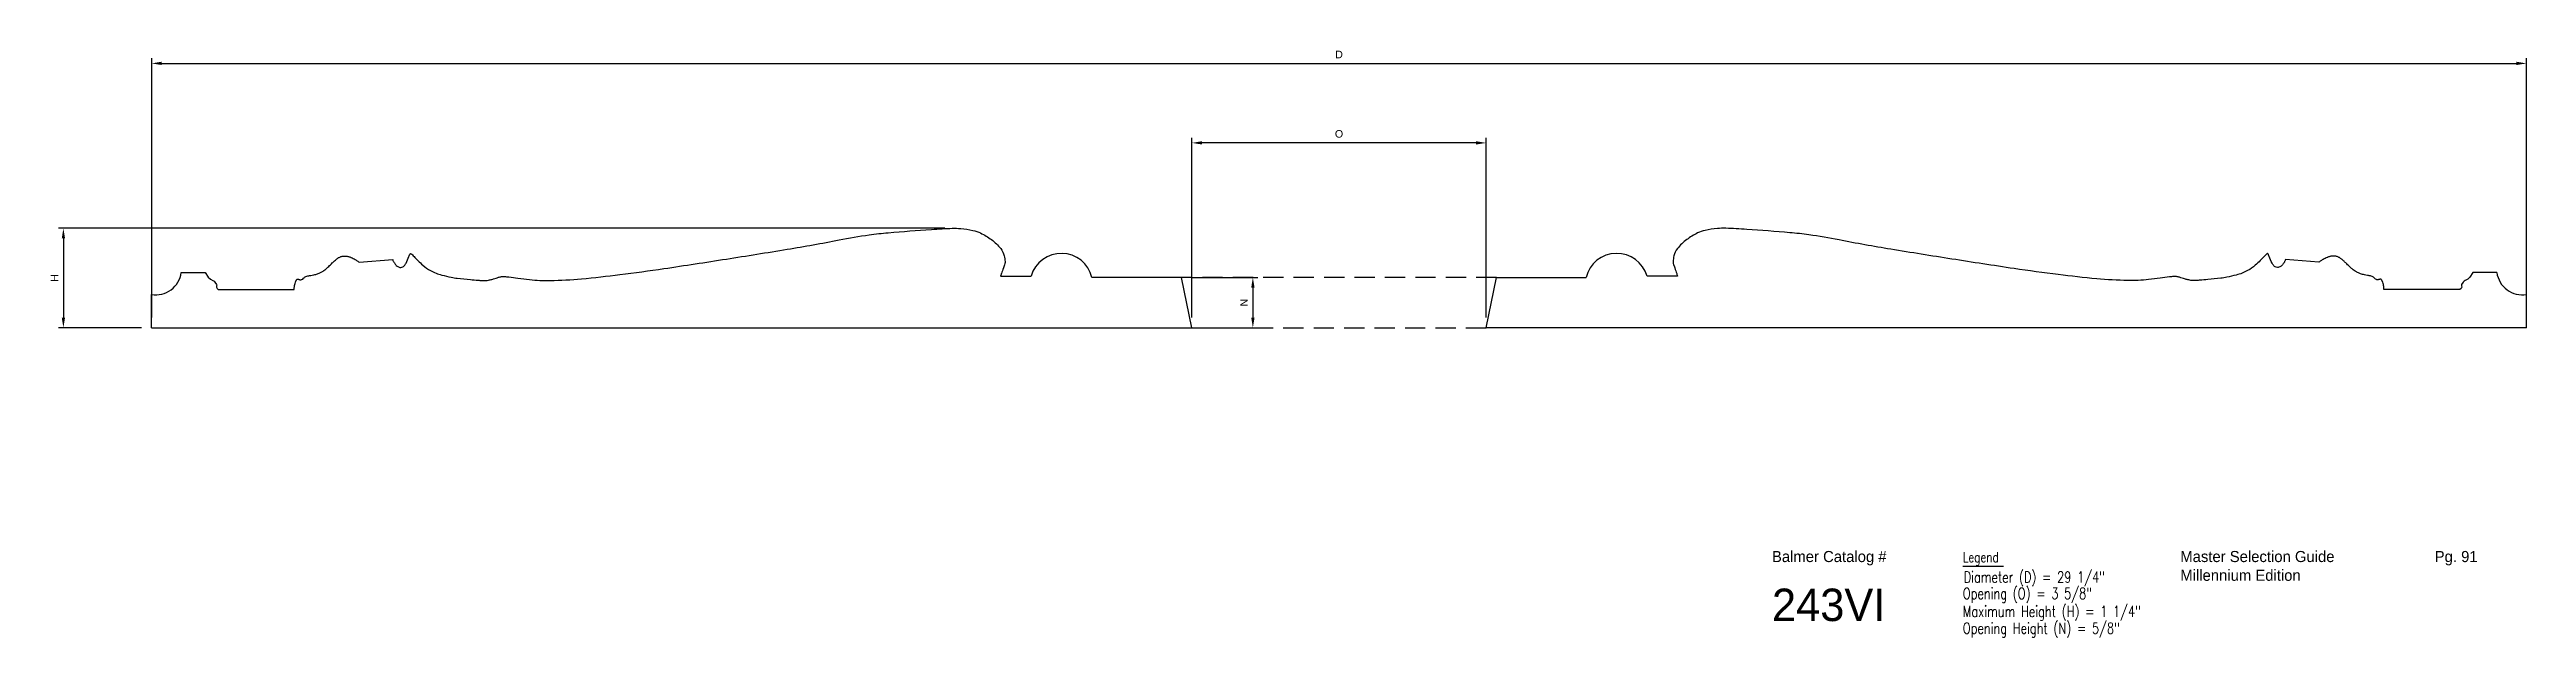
# Model space of a CAD drawing. Header units: millimetres. Extents: x 96 to 279, y 61 to 183.
# Drawn here: x 218.63 to 249.15, y 142.28 to 149.53 of the extents above; entities that cross this region are included whole.
import ezdxf

# ---------------------------------------------------------------- set-up
doc = ezdxf.new("R2010")
doc.units = ezdxf.units.MM
doc.linetypes.add('HIDDEN', pattern=[0.375, 0.25, -0.125])
doc.layers.add('DIMENSIONS', color=4, linetype='Continuous')
doc.styles.add('GENERLNARROW', font='ROMANS.shx', dxfattribs={"width": 0.75, "height": 0.068359})
doc.styles.add('ROMANS', font='TXT')
doc.styles.get("Standard").update_dxf_attribs({"font": 'arial.ttf'})
doc.dimstyles.new('BALMER1', dxfattribs={"dimscale": 0, "dimtxt": 0.09375, "dimasz": 0.125, "dimexe": 0.0625, "dimexo": 0.125, "dimgap": 0.0625, "dimtad": 1, "dimdec": 4, "dimlfac": -1, "dimzin": 3, "dimdsep": 46, "dimlunit": 4, "dimtxsty": 'Standard', "dimcen": 0.0625, "dimdle": 0.0625, "dimclrd": 256, "dimclre": 256, "dimclrt": 256, "dimadec": 0, "dimazin": 0, "dimtfac": 0.75, "dimtdec": 4, "dimtix": 1, "dimtmove": 2, "dimatfit": 3, "dimfxl": 1, "dimtolj": 1, "dimtzin": 3, "dimarcsym": 0})

msp = doc.modelspace()

# ---------------------------------------------------------------- blocks, each defined once
blk = doc.blocks.new('*D150')
at = {"layer": 'Defpoints', "color": 0, "transparency": 16777216}
for p in [(232.581, 146.722), (232.709, 146.102), (233.459, 146.102)]:
    blk.add_point(p, dxfattribs=at)
at = {"layer": 'DIMENSIONS', "lineweight": -2, "transparency": 16777216}
for p, q in [((232.706, 146.722), (233.522, 146.722)), ((233.459, 146.597), (233.459, 146.227)), ((232.834, 146.102), (233.522, 146.102))]:
    blk.add_line(p, q, dxfattribs=at)
at = {"layer": 'DIMENSIONS', "transparency": 16777216}
for points in [[(233.439, 146.597), (233.48, 146.597), (233.459, 146.722)], [(233.439, 146.227), (233.48, 146.227), (233.459, 146.102)]]:
    blk.add_solid(points, dxfattribs=at)
at = {"layer": 'DIMENSIONS', "transparency": 16777216, "insert": (233.35, 146.412), "char_height": 0.0938, "attachment_point": 5, "rotation": 90}
blk.add_mtext('\\A1;N', dxfattribs=at)
blk = doc.blocks.new('*D151')
at = {"layer": 'Defpoints', "color": 0, "transparency": 16777216}
for p in [(232.709, 148.381), (232.709, 146.102), (236.334, 146.102)]:
    blk.add_point(p, dxfattribs=at)
at = {"layer": 'DIMENSIONS', "lineweight": -2, "transparency": 16777216}
for p, q in [((232.709, 146.227), (232.709, 148.444)), ((236.209, 148.381), (232.834, 148.381)), ((236.334, 146.227), (236.334, 148.444))]:
    blk.add_line(p, q, dxfattribs=at)
at = {"layer": 'DIMENSIONS', "transparency": 16777216}
for points in [[(232.834, 148.402), (232.834, 148.361), (232.709, 148.381)], [(236.209, 148.402), (236.209, 148.361), (236.334, 148.381)]]:
    blk.add_solid(points, dxfattribs=at)
at = {"layer": 'DIMENSIONS', "transparency": 16777216, "insert": (234.521, 148.492), "char_height": 0.0938, "attachment_point": 5}
blk.add_mtext('\\A1;O', dxfattribs=at)
blk = doc.blocks.new('*D153')
at = {"layer": 'Defpoints', "color": 0, "transparency": 16777216}
for p in [(249.153, 149.361), (219.89, 146.102), (249.153, 146.102)]:
    blk.add_point(p, dxfattribs=at)
at = {"layer": 'DIMENSIONS', "lineweight": -2, "transparency": 16777216}
for p, q in [((219.89, 146.227), (219.89, 149.424)), ((220.015, 149.361), (249.028, 149.361)), ((249.153, 146.227), (249.153, 149.424))]:
    blk.add_line(p, q, dxfattribs=at)
at = {"layer": 'DIMENSIONS', "transparency": 16777216}
for points in [[(220.015, 149.382), (220.015, 149.341), (219.89, 149.361)], [(249.028, 149.382), (249.028, 149.341), (249.153, 149.361)]]:
    blk.add_solid(points, dxfattribs=at)
at = {"layer": 'DIMENSIONS', "transparency": 16777216, "insert": (234.521, 149.471), "char_height": 0.0938, "attachment_point": 5}
blk.add_mtext('\\A1;D', dxfattribs=at)
blk = doc.blocks.new('*D154')
at = {"layer": 'Defpoints', "color": 0, "transparency": 16777216}
for p in [(229.79, 147.328), (218.802, 146.102), (219.89, 146.102)]:
    blk.add_point(p, dxfattribs=at)
at = {"layer": 'DIMENSIONS', "lineweight": -2, "transparency": 16777216}
for p, q in [((229.665, 147.328), (218.74, 147.328)), ((218.802, 147.203), (218.802, 146.227)), ((219.765, 146.102), (218.74, 146.102))]:
    blk.add_line(p, q, dxfattribs=at)
at = {"layer": 'DIMENSIONS', "transparency": 16777216}
for points in [[(218.782, 147.203), (218.823, 147.203), (218.802, 147.328)], [(218.782, 146.227), (218.823, 146.227), (218.802, 146.102)]]:
    blk.add_solid(points, dxfattribs=at)
at = {"layer": 'DIMENSIONS', "transparency": 16777216, "insert": (218.693, 146.715), "char_height": 0.0938, "attachment_point": 5, "rotation": 90}
blk.add_mtext('\\A1;H', dxfattribs=at)
blk = doc.blocks.new('BALMERLEGEND')
at = {"layer": 'DIMENSIONS', "color": 7}
blk.add_line((2.375, 1.034), (2.876, 1.034), dxfattribs=at)
at = {"layer": 'DIMENSIONS', "color": 7, "style": 'ROMANS'}
for s, p in [('Balmer Catalog #', (0.023, 1.086)), ('Master Selection Guide', (5.055, 1.086)), ('Millennium Edition', (5.055, 0.855))]:
    blk.add_text(s, height=0.1367, dxfattribs=at).set_placement(p)
at = {"layer": 'DIMENSIONS', "color": 7, "style": 'GENERLNARROW', "width": 0.75}
blk.add_text('Legend', height=0.125, dxfattribs=at).set_placement((2.375, 1.085))
at = {"layer": 'DIMENSIONS', "color": 7, "style": 'ROMANS'}
for tag, p, height in [('PAGE#', (8.19, 1.086), 0.137), ('CATALOG#', (0.023, 0.359), 0.4)]:
    blk.add_attdef(tag, p, '', height=height, dxfattribs=at)
at = {"layer": 'DIMENSIONS', "color": 7, "style": 'GENERLNARROW', "width": 0.75}
for tag, p in [('DIMENSION1', (2.386, 0.833)), ('DIMENSION2', (2.375, 0.63)), ('DIMENSION3', (2.375, 0.41)), ('EXTRA', (2.375, 0.202)), ('EXTRA', (2.375, -0.006))]:
    blk.add_attdef(tag, p, '', height=0.137, dxfattribs=at)

# ---------------------------------------------------------------- dimensions: what is measured, and where the dimension line sits
at = {"layer": 'DIMENSIONS'}
for base, p1, p2, text, picture, middle in [((249.15277, 149.36141), (219.88989, 146.10171), (249.15277, 146.10171), 'D', '*D153', (234.52133, 149.47078)), ((232.70883, 148.38138), (236.33383, 146.10171), (232.70883, 146.10171), 'O', '*D151', (234.52133, 148.49239))]:
    dim = msp.add_linear_dim(base=base, p1=p1, p2=p2, text=text, dimstyle='BALMER1', override={"dimscale": 1}, dxfattribs=at)
    dim.commit()
    dim.dimension.update_dxf_attribs({"geometry": picture, "text_midpoint": middle})
for base, p1, p2, text, picture, middle in [((218.80237, 146.10171), (229.78993, 147.32838), (219.88989, 146.10171), 'H', '*D154', (218.693, 146.71504)), ((233.45941, 146.10171), (232.58102, 146.72202), (232.70883, 146.10171), 'N', '*D150', (233.35003, 146.41186))]:
    dim = msp.add_linear_dim(base=base, p1=p1, p2=p2, angle=90, text=text, dimstyle='BALMER1', override={"dimscale": 1}, dxfattribs=at)
    dim.commit()
    dim.dimension.update_dxf_attribs({"geometry": picture, "text_midpoint": middle})

# ---------------------------------------------------------------- linework, layer by layer
for p, q in [((222.44807, 146.90994), (222.85995, 146.94165)), ((246.59459, 146.90994), (246.18271, 146.94165)), ((219.88989, 146.10171), (219.88989, 146.51183)), ((220.25502, 146.78139), (220.54941, 146.78139)), ((220.71053, 146.57351), (221.64598, 146.57351)), ((230.35019, 146.7382), (230.72681, 146.7382)), ((232.58102, 146.72202), (231.47681, 146.72202)), ((232.70883, 146.10171), (232.58102, 146.72202)), ((236.33383, 146.10171), (236.46164, 146.72202)), ((236.46164, 146.72202), (237.56585, 146.72202)), ((238.69247, 146.7382), (238.31585, 146.7382)), ((248.33213, 146.57351), (247.39668, 146.57351)), ((248.78764, 146.78139), (248.49325, 146.78139)), ((249.15277, 146.10171), (249.15277, 146.51183)), ((219.88989, 146.10171), (232.70883, 146.10171)), ((249.15277, 146.10171), (236.33383, 146.10171)), ((236.33383, 146.10171), (236.33383, 146.10171))]:
    msp.add_line(p, q)
at = {"linetype": 'HIDDEN'}
for p, q in [((236.46164, 146.72202), (232.58102, 146.72202)), ((232.70883, 146.10171), (236.33383, 146.10171))]:
    msp.add_line(p, q, dxfattribs=at)
at = {"flags": 128}
for points in [[(222.85995, 146.94165, 0.01678266), (222.86712, 146.92457, 0.02286482), (222.87335, 146.91249, 0.01063465), (222.88015, 146.90125, 0.0074228), (222.89046, 146.88549, 0.11470522), (222.9222, 146.85606, 0.13036058), (222.95914, 146.84622, 0.10335149), (222.98507, 146.85162, 0.12640893), (223.00224, 146.86501, 0.04652435), (223.02445, 146.90013, 0.02241962), (223.06002, 146.97853, 0.02366286), (223.06845, 147.00281, -0.06923355), (223.07208, 147.01085, -0.11992281), (223.07642, 147.01505, -0.15754357), (223.08094, 147.01605, -0.10127888), (223.08668, 147.0143, -0.06927418), (223.09369, 147.00911, -0.0104655), (223.10332, 146.99927, 0.00510967), (223.12283, 146.97892, 0.00595116), (223.16999, 146.93183, 0.00457928), (223.23255, 146.87195, 0.06954125), (223.32535, 146.80632, 0.05265772), (223.46494, 146.75195, 0.01509351), (223.58111, 146.72401, 0.02365715), (223.65641, 146.71197, 0.00457499), (223.81721, 146.69549, 0.00778816), (223.91189, 146.68815, 0.00208934), (223.95883, 146.68544, 0.00562744), (223.97627, 146.68471, 0.02452941), (224.01064, 146.68533, 0.02860424), (224.03989, 146.68899, 0.01507573), (224.06282, 146.69391, 0.00867236), (224.10222, 146.70436, 0.01422437), (224.13305, 146.71407, -0.01501582), (224.16387, 146.72377, -0.02800831), (224.20213, 146.73228, -0.04562967), (224.22615, 146.73401, -0.01513562), (224.23804, 146.73342, -0.00347071), (224.28972, 146.72892, -0.01475027), (224.40331, 146.71483, 0.01172828), (224.54604, 146.69626, 0.03006149), (224.80186, 146.68452, 0.02001249), (225.18579, 146.70539, 0.00727515), (225.6592, 146.75712, 0.00631246), (226.20298, 146.83155, 0.00166923), (226.97137, 146.94925, 0.00170585), (227.72248, 147.06949, 0.00840931), (228.36008, 147.18484, -0.01444794), (228.73203, 147.2475, -0.01261048), (228.96679, 147.27409, -0.0055963), (229.49756, 147.3147, -0.00324458), (229.62909, 147.32243, -0.00339734), (229.75478, 147.32814, -0.03432178), (229.85965, 147.325, -0.02379586), (230.00926, 147.30297, -0.0679839), (230.10381, 147.27063, -0.04316371), (230.2375, 147.18837, -0.06659269), (230.35193, 147.07723, -0.10823598), (230.39504, 146.98827, -0.03792298), (230.40628, 146.91858, -0.1019314), (230.40313, 146.89228, -0.00505253), (230.38471, 146.83889, 0.00399748), (230.36128, 146.77147, 0.00119447), (230.35739, 146.7599, 0.0006373), (230.35019, 146.7382)], [(246.18271, 146.94165, -0.01678266), (246.17555, 146.92457, -0.02286482), (246.16931, 146.91249, -0.01063465), (246.16251, 146.90125, -0.0074228), (246.1522, 146.88549, -0.11470522), (246.12046, 146.85606, -0.13036058), (246.08352, 146.84622, -0.10335149), (246.05759, 146.85162, -0.12640893), (246.04043, 146.86501, -0.04652435), (246.01822, 146.90013, -0.02241962), (245.98264, 146.97853, -0.02366286), (245.97422, 147.00281, 0.06923355), (245.97058, 147.01085, 0.11992281), (245.96625, 147.01505, 0.15754357), (245.96172, 147.01605, 0.10127888), (245.95598, 147.0143, 0.06927418), (245.94897, 147.00911, 0.0104655), (245.93934, 146.99927, -0.00510967), (245.91983, 146.97892, -0.00595116), (245.87267, 146.93183, -0.00457928), (245.81012, 146.87195, -0.06954125), (245.71731, 146.80632, -0.05265772), (245.57772, 146.75195, -0.01509351), (245.46155, 146.72401, -0.02365715), (245.38626, 146.71197, -0.00457499), (245.22545, 146.69549, -0.00778816), (245.13077, 146.68815, -0.00208934), (245.08383, 146.68544, -0.00562744), (245.06639, 146.68471, -0.02452941), (245.03203, 146.68533, -0.02860424), (245.00277, 146.68899, -0.01507573), (244.97985, 146.69391, -0.00867236), (244.94045, 146.70436, -0.01422437), (244.90962, 146.71407, 0.01501582), (244.87879, 146.72377, 0.02800831), (244.84053, 146.73228, 0.04562967), (244.81651, 146.73401, 0.01513562), (244.80463, 146.73342, 0.00347071), (244.75294, 146.72892, 0.01475027), (244.63936, 146.71483, -0.01172828), (244.49663, 146.69626, -0.03006149), (244.2408, 146.68452, -0.02001249), (243.85687, 146.70539, -0.00727515), (243.38347, 146.75712, -0.00631246), (242.83969, 146.83155, -0.00166923), (242.07129, 146.94925, -0.00170585), (241.32019, 147.06949, -0.00840931), (240.68258, 147.18484, 0.01444794), (240.31063, 147.2475, 0.01261048), (240.07587, 147.27409, 0.0055963), (239.5451, 147.3147, 0.00324458), (239.41358, 147.32243, 0.00339734), (239.28788, 147.32814, 0.03432178), (239.18302, 147.325, 0.02379586), (239.03341, 147.30297, 0.0679839), (238.93885, 147.27063, 0.04316371), (238.80516, 147.18837, 0.06659269), (238.69074, 147.07723, 0.10823598), (238.64762, 146.98827, 0.03792298), (238.63638, 146.91858, 0.1019314), (238.63953, 146.89228, 0.00505253), (238.65795, 146.83889, -0.00399748), (238.68138, 146.77147, -0.00119447), (238.68527, 146.7599, -0.0006373), (238.69247, 146.7382)], [(221.64598, 146.57351, -0.02417681), (221.64839, 146.60957, -0.03533776), (221.65295, 146.63389, -0.00364477), (221.66134, 146.66496, -0.02317299), (221.66292, 146.66977, -0.01927826), (221.66637, 146.6779, -0.01843239), (221.67062, 146.68611, -0.04904874), (221.67506, 146.69242, -0.05014038), (221.68053, 146.69763, -0.09004343), (221.68775, 146.70139, -0.14237287), (221.69295, 146.70148, -0.00419547), (221.69754, 146.70019, -0.00188689), (221.70771, 146.69721, -0.00326004), (221.71538, 146.69487, 0.00813474), (221.72305, 146.69254, 0.11461778), (221.72594, 146.69239, 0.02821483), (221.73726, 146.69508, 0.15357131), (221.7626, 146.71221, -0.13484205), (221.79057, 146.73266, -0.00959659), (221.81331, 146.74081, -0.03463027), (221.8198, 146.7425, -0.00016661), (221.83506, 146.74537, 0.00009143), (221.85031, 146.74825, 0.00012533), (221.88649, 146.75507, 0.00017834), (221.91191, 146.75988, 0.04710163), (221.93296, 146.76597, 0.02503798), (221.97046, 146.78298, 0.01990465), (222.00167, 146.80066, 0.02611012), (222.02413, 146.81628, 0.01126659), (222.05237, 146.83923, 0.01576161), (222.07164, 146.8567, 0.00763713), (222.09366, 146.87863, -0.00743542), (222.11568, 146.90055, -0.00534536), (222.1446, 146.92791, -0.00904059), (222.16217, 146.9436, -0.01860118), (222.17228, 146.95167, -0.01265167), (222.18785, 146.96257, -0.02444767), (222.20042, 146.97006, -0.02155794), (222.21539, 146.97719, -0.03341948), (222.22945, 146.98209, -0.03163196), (222.24485, 146.98529, -0.02727995), (222.26069, 146.98667, -0.02865875), (222.27582, 146.9863, -0.01802053), (222.29222, 146.98436, -0.01930544), (222.30736, 146.9814, -0.01649183), (222.32201, 146.97744, -0.01437725), (222.33851, 146.97186, -0.02463189), (222.34727, 146.96812, -0.00429765), (222.39612, 146.9438, -0.02681862), (222.41565, 146.93251, -0.01529951), (222.44807, 146.90994)], [(247.39668, 146.57351, 0.02417681), (247.39428, 146.60957, 0.03533776), (247.38971, 146.63389, 0.00364477), (247.38132, 146.66496, 0.02317299), (247.37974, 146.66977, 0.01927826), (247.37629, 146.6779, 0.01843239), (247.37204, 146.68611, 0.04904874), (247.3676, 146.69242, 0.05014038), (247.36213, 146.69763, 0.09004343), (247.35492, 146.70139, 0.14237287), (247.34971, 146.70148, 0.00419547), (247.34512, 146.70019, 0.00188689), (247.33495, 146.69721, 0.00326004), (247.32728, 146.69487, -0.00813474), (247.31961, 146.69254, -0.11461778), (247.31672, 146.69239, -0.02821483), (247.3054, 146.69508, -0.15357131), (247.28007, 146.71221, 0.13484205), (247.2521, 146.73266, 0.00959659), (247.22935, 146.74081, 0.03463027), (247.22286, 146.7425, 0.00016661), (247.20761, 146.74537, -0.00009143), (247.19235, 146.74825, -0.00012533), (247.15618, 146.75507, -0.00017834), (247.13075, 146.75988, -0.04710163), (247.1097, 146.76597, -0.02503798), (247.0722, 146.78298, -0.01990465), (247.04099, 146.80066, -0.02611012), (247.01854, 146.81628, -0.01126659), (246.99029, 146.83923, -0.01576161), (246.97102, 146.8567, -0.00763713), (246.949, 146.87863, 0.00743542), (246.92698, 146.90055, 0.00534536), (246.89806, 146.92791, 0.00904059), (246.8805, 146.9436, 0.01860118), (246.87039, 146.95167, 0.01265167), (246.85481, 146.96257, 0.02444767), (246.84225, 146.97006, 0.02155794), (246.82728, 146.97719, 0.03341948), (246.81322, 146.98209, 0.03163196), (246.79782, 146.98529, 0.02727995), (246.78198, 146.98667, 0.02865875), (246.76685, 146.9863, 0.01802053), (246.75044, 146.98436, 0.01930544), (246.73531, 146.9814, 0.01649183), (246.72065, 146.97744, 0.01437725), (246.70416, 146.97186, 0.02463189), (246.6954, 146.96812, 0.00429765), (246.64654, 146.9438, 0.02681862), (246.62701, 146.93251, 0.01529951), (246.59459, 146.90994)]]:
    msp.add_lwpolyline(points, format="xyb", dxfattribs=at)
for points in [[(220.54941, 146.78139), (220.58756, 146.72383), (220.61324, 146.70091), (220.64452, 146.68525), (220.65841, 146.67598), (220.66938, 146.66355), (220.69026, 146.63453), (220.69229, 146.62675), (220.69026, 146.6184), (220.68795, 146.60203), (220.69636, 146.58732), (220.71053, 146.57351)], [(248.49325, 146.78139), (248.45511, 146.72383), (248.42942, 146.70091), (248.39815, 146.68525), (248.38425, 146.67598), (248.37328, 146.66355), (248.3524, 146.63453), (248.35037, 146.62675), (248.35241, 146.6184), (248.35472, 146.60203), (248.3463, 146.58732), (248.33213, 146.57351)]]:
    msp.add_lwpolyline(points, dxfattribs=at)
for centre, radius, start, end in [((231.09968, 146.6313), 0.38789, 13.524992, 164.003872), ((237.94298, 146.6313), 0.38789, 15.996128, 166.475008), ((219.93877, 146.82769), 0.31963, 261.203877, 351.670511), ((249.10389, 146.82769), 0.31963, 188.329489, 278.796123)]:
    msp.add_arc(centre, radius, start, end)

# ---------------------------------------------------------------- block references
at = {"layer": 'DIMENSIONS'}
ref = msp.add_blockref('BALMERLEGEND', (239.83248, 142.12748), dxfattribs=at)
ref.add_attrib('DIMENSION1', 'Diameter (D) = 29 1/4"', (242.21807, 142.96023), dxfattribs={"color": 7, "height": 0.1367188, "style": 'GENERLNARROW', "width": 0.75})
ref.add_attrib('DIMENSION2', 'Opening (O) = 3 5/8"', (242.20786, 142.75782), dxfattribs={"color": 7, "height": 0.1367188, "style": 'GENERLNARROW', "width": 0.75})
ref.add_attrib('DIMENSION3', 'Maximum Height (H) = 1 1/4"', (242.20786, 142.53729), dxfattribs={"color": 7, "height": 0.1367188, "style": 'GENERLNARROW', "width": 0.75})
ref.add_attrib('EXTRA', 'Opening Height (N) = 5/8"', (242.20786, 142.32932), dxfattribs={"color": 7, "height": 0.1367188, "style": 'GENERLNARROW', "width": 0.75})
ref.add_attrib('CATALOG#', '243VI', (239.85562, 142.48622), dxfattribs={"color": 7, "height": 0.4, "style": 'ROMANS'})
ref.add_attrib('PAGE#', 'Pg. 91', (248.02222, 143.21342), dxfattribs={"color": 7, "height": 0.1367, "style": 'ROMANS'})

msp.set_redraw_order([(e.dxf.handle, doc.entitydb.next_handle()) for e in msp.query("TEXT MTEXT ATTDEF DIMENSION ARC_DIMENSION")])  # texts and dimensions are drawn at this point

doc.saveas('drawing.dxf')
